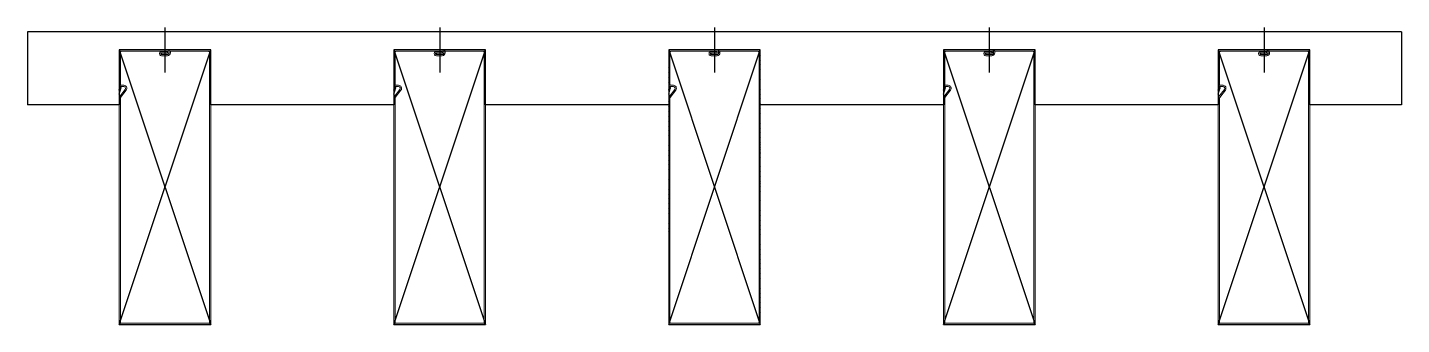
# Model space of a CAD drawing. Header units: millimetres. Extents: x -244126 to 368105, y -173968 to 259060.
# Drawn here: x 54950 to 55700, y 62510 to 62672 of the extents above; entities that cross this region are included whole.
import ezdxf

# ---------------------------------------------------------------- set-up
doc = ezdxf.new("R2010")
doc.units = ezdxf.units.MM
doc.header["$MEASUREMENT"] = 0
doc.linetypes.add('SLD-Solid', pattern=[0])
for name, color, linetype in [('000 - H A T C H', 8, 'Continuous'), ('000 - SYMBOL CON', 1, 'Continuous'), ('000 - WIPEOUT', 250, 'Continuous'), ('001 - ASCESSORIES', 1, 'Continuous'), ('A02_LITEWOOD', 7, 'Continuous')]:
    doc.layers.add(name, color=color, linetype=linetype)

# ---------------------------------------------------------------- blocks, each defined once
blk = doc.blocks.new('*U3117')
at = {"color": 250}
blk.add_wipeout([(-75, -25), (75, -25), (75, 25), (-75, 25)], dxfattribs=at).dxf.layer = '000 - WIPEOUT'
blk.add_point((0, 0))
at = {"layer": 'A02_LITEWOOD', "color": 0, "linetype": 'SLD-Solid', "lineweight": 15}
blk.add_lwpolyline([(-73.37, -1.83), (-72.67, -1.83), (-72.67, 1.28, 0.414214), (-73.57, 2.18), (-74.1, 2.18, 0.414214), (-75, 1.28), (-75, -23.85, 0.414214), (-73.85, -25), (-56.15, -25, 0.414214), (-55, -23.85), (-55, -22.44, -0.616061), (-53.5, -21.69), (-49.41, -24.82, 0.164473), (-48.86, -25), (73.85, -25, 0.414214), (75, -23.85), (75, 23.85, 0.414214), (73.85, 25), (-73.85, 25, 0.414214), (-75, 23.85), (-75, 3.2, 0.414214), (-74.1, 2.3), (-73.45, 2.3, -0.414214), (-72.55, 1.4), (-72.55, -1.8, -0.414214), (-73, -2.25), (-73.03, -2.25, -0.414214), (-73.48, -1.8), (-73.48, 1.37), (-74.18, 1.37), (-74.18, -1.83, 1.000966), (-71.85, -1.83), (-71.85, 1.4, 0.414214), (-73.45, 3), (-74.1, 3, -0.414214), (-74.3, 3.2), (-74.3, 23.85, -0.414214), (-73.85, 24.3), (73.85, 24.3, -0.414214), (74.3, 23.85), (74.3, -23.85, -0.414214), (73.85, -24.3), (-48.86, -24.3, -0.164473), (-48.98, -24.26), (-53.08, -21.14, 0.617259), (-55.7, -22.43), (-55.7, -23.85, -0.414214), (-56.15, -24.3), (-73.85, -24.3, -0.414214), (-74.3, -23.85), (-74.3, 1.28, -0.414214), (-74.1, 1.48), (-73.57, 1.48, -0.414214), (-73.37, 1.28)], format="xyb", close=True, dxfattribs=at)
blk = doc.blocks.new('000 - FAMELINE_AL.LITEWOOD_50x150mm._CUT_VIEW')
at = {"color": 250}
blk.add_wipeout([(-75, 25), (-75, -25), (75, -25), (75, 25)], dxfattribs=at).dxf.layer = '000 - WIPEOUT'
at = {"layer": '000 - H A T C H'}
h = blk.add_hatch(dxfattribs=at)
h.set_pattern_fill('ANSI32', color=8, scale=5)
h.set_pattern_definition([(45, (0, -84.774), (-1.325825, 1.325825), []), (45, (0.8839, -84.774), (-1.325825, 1.325825), [])])
edge = h.paths.add_edge_path()
edge.add_line((-73.37, -1.83), (-72.67, -1.83))
edge.add_line((-72.67, -1.83), (-72.67, 1.28))
edge.add_arc((-73.57, 1.28), 0.9, 360, 450)
edge.add_line((-73.57, 2.18), (-74.1, 2.18))
edge.add_arc((-74.1, 1.28), 0.9, 90, 180)
edge.add_line((-75, 1.28), (-75, -23.85))
edge.add_arc((-73.85, -23.85), 1.15, 180, 270)
edge.add_line((-73.85, -25), (-56.15, -25))
edge.add_arc((-56.15, -23.85), 1.15, 270, 360)
edge.add_line((-55, -23.85), (-55, -22.44))
edge.add_arc((-54.06, -22.44), 0.938, 53.0492, 179.59161, ccw=False)
edge.add_line((-53.5, -21.69), (-49.41, -24.82))
edge.add_arc((-48.86, -24.1), 0.9, 232.63998, 270)
edge.add_line((-48.86, -25), (73.85, -25))
edge.add_arc((73.85, -23.85), 1.15, 270, 360)
edge.add_line((75, -23.85), (75, 23.85))
edge.add_arc((73.85, 23.85), 1.15, 360, 450)
edge.add_line((73.85, 25), (-73.85, 25))
edge.add_arc((-73.85, 23.85), 1.15, 90, 180)
edge.add_line((-75, 23.85), (-75, 3.2))
edge.add_arc((-74.1, 3.2), 0.9, 180, 270)
edge.add_line((-74.1, 2.3), (-73.45, 2.3))
edge.add_arc((-73.45, 1.4), 0.9, 0, 90, ccw=False)
edge.add_line((-72.55, 1.4), (-72.55, -1.8))
edge.add_arc((-73, -1.8), 0.45, 270, 360, ccw=False)
edge.add_line((-73, -2.25), (-73.03, -2.25))
edge.add_arc((-73.03, -1.8), 0.45, 180, 270, ccw=False)
edge.add_line((-73.48, -1.8), (-73.48, 1.37))
edge.add_line((-73.48, 1.37), (-74.18, 1.37))
edge.add_line((-74.18, 1.37), (-74.18, -1.83))
edge.add_arc((-73.02, -1.83), 1.17, 179.88941, 360)
edge.add_line((-71.85, -1.83), (-71.85, 1.4))
edge.add_arc((-73.45, 1.4), 1.6, 360, 450)
edge.add_line((-73.45, 3), (-74.1, 3))
edge.add_arc((-74.1, 3.2), 0.2, 180, 270, ccw=False)
edge.add_line((-74.3, 3.2), (-74.3, 23.85))
edge.add_arc((-73.85, 23.85), 0.45, 90, 180, ccw=False)
edge.add_line((-73.85, 24.3), (73.85, 24.3))
edge.add_arc((73.85, 23.85), 0.45, 0, 90, ccw=False)
edge.add_line((74.3, 23.85), (74.3, -23.85))
edge.add_arc((73.85, -23.85), 0.45, 270, 360, ccw=False)
edge.add_line((73.85, -24.3), (-48.86, -24.3))
edge.add_arc((-48.86, -24.1), 0.2, 232.63998, 270, ccw=False)
edge.add_line((-48.98, -24.26), (-53.08, -21.14))
edge.add_arc((-54.06, -22.44), 1.64, 52.94963, 179.69097)
edge.add_line((-55.7, -22.43), (-55.7, -23.85))
edge.add_arc((-56.15, -23.85), 0.45, 270, 360, ccw=False)
edge.add_line((-56.15, -24.3), (-73.85, -24.3))
edge.add_arc((-73.85, -23.85), 0.45, 180, 270, ccw=False)
edge.add_line((-74.3, -23.85), (-74.3, 1.28))
edge.add_arc((-74.1, 1.28), 0.2, 90, 180, ccw=False)
edge.add_line((-74.1, 1.48), (-73.57, 1.48))
edge.add_arc((-73.57, 1.28), 0.2, 0, 90, ccw=False)
edge.add_line((-73.37, 1.28), (-73.37, -1.83))
at = {"color": 3}
blk.add_point((0, 0), dxfattribs=at)
at = {"layer": 'Defpoints', "color": 250}
blk.add_lwpolyline([(-75, 25), (-75, -25), (75, -25), (75, 25)], close=True, dxfattribs=at)
at = {"layer": 'A02_LITEWOOD', "color": 0}
blk.add_blockref('*U3117', (0, 0), dxfattribs=at)
at = {"layer": '000 - SYMBOL CON', "color": 8, "linetype": 'ByBlock'}
for p, q in [((-75, -25), (75, 25)), ((75, -25), (-75, 25))]:
    blk.add_line(p, q, dxfattribs=at)
blk = doc.blocks.new('000 - ASSCESSORIES_FAMELINE_ALC-CARRIER_FOR_50x150mm._TOP_VIEW')
at = {"layer": '001 - ASCESSORIES', "color": 0}
for p, q in [((0, 150), (0, 0)), ((40, 150), (40, 100)), ((40, 50), (40, 0))]:
    blk.add_line(p, q, dxfattribs=at)
at = {"layer": '001 - ASCESSORIES', "color": 0, "linetype": 'SLD-Solid', "lineweight": 15}
blk.add_line((31.99, 50), (31.23, 50.22), dxfattribs=at)
at = {"layer": '001 - ASCESSORIES', "color": 0}
for points in [[(40, 100), (10, 100), (10, 50), (40, 50)], [(34.17, 50), (30.43, 51.07), (30.27, 50.49)], [(31.99, 50), (30.27, 50.49)]]:
    blk.add_lwpolyline(points, dxfattribs=at)
at = {"layer": '001 - ASCESSORIES', "color": 0, "linetype": 'SLD-Solid', "lineweight": 15}
blk.add_arc((270.33, 886.05), 868.76, 253.9699, 254.03585, dxfattribs=at)
at = {"layer": 'Defpoints', "color": 250}
blk.add_lwpolyline([(-2.31, 75), (22.31, 75)], dxfattribs=at)

msp = doc.modelspace()

# ---------------------------------------------------------------- linework, layer by layer
at = {"layer": '001 - ASCESSORIES', "color": 0}
for p, q in [((54949.82099, 62669.67009), (54949.82099, 62629.67009)), ((55699.82099, 62669.67009), (55699.82099, 62629.67009))]:
    msp.add_line(p, q, dxfattribs=at)

# ---------------------------------------------------------------- block references
at = {"layer": 'A02_LITEWOOD', "color": 3, "rotation": 270}
for p in [(55024.82097, 62584.67018), (55174.82097, 62584.67018), (55324.82097, 62584.67018), (55474.82097, 62584.67018), (55624.82097, 62584.67018)]:
    msp.add_blockref('000 - FAMELINE_AL.LITEWOOD_50x150mm._CUT_VIEW', p, dxfattribs=at)

# ---------------------------------------------------------------- next in the draw order: block references
at = {"layer": '001 - ASCESSORIES', "color": 0, "rotation": 270}
for p in [(54949.82099, 62669.67009), (55099.82099, 62669.67009), (55249.82099, 62669.67009), (55399.82099, 62669.67009), (55549.82099, 62669.67009)]:
    msp.add_blockref('000 - ASSCESSORIES_FAMELINE_ALC-CARRIER_FOR_50x150mm._TOP_VIEW', p, dxfattribs=at)

doc.saveas('drawing.dxf')
